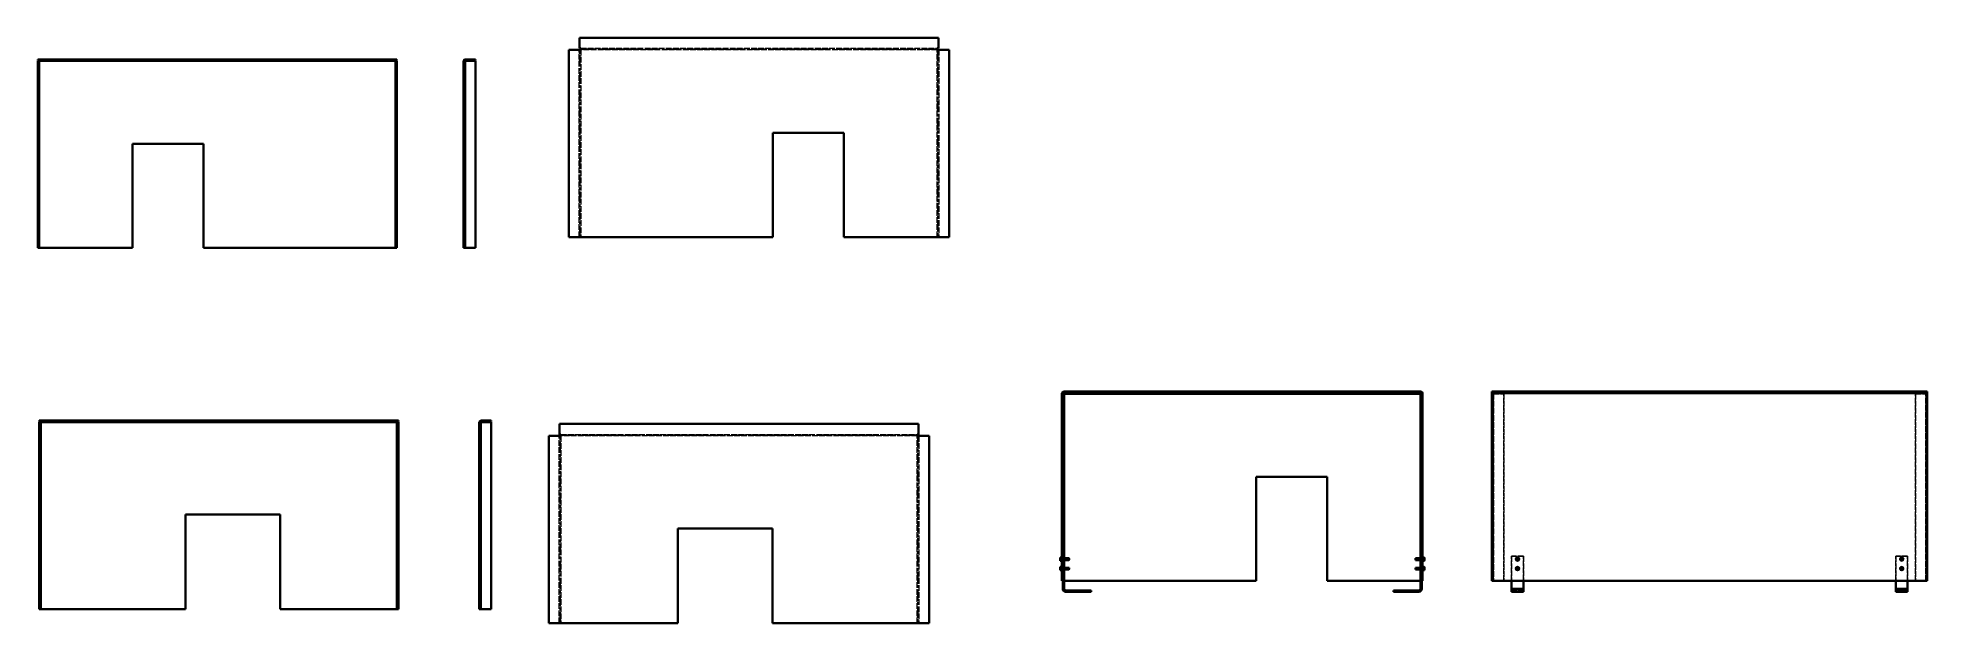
# Model space of a CAD drawing. Header units: millimetres. Extents: x 4 to 6792, y -31 to 4560.
# Drawn here: x 118 to 4111, y 1389 to 2626 of the extents above; entities that cross this region are included whole.
import ezdxf

# ---------------------------------------------------------------- set-up
doc = ezdxf.new("R2010")
doc.units = ezdxf.units.MM
doc.linetypes.add('ACAD_ISO02W100', pattern=[15, 12, -3])
doc.linetypes.add('ACAD_ISO08W100', pattern=[36, 24, -3, 6, -3])
doc.layers.add('Hidden Edges', color=7, linetype='ACAD_ISO02W100', lineweight=35)
doc.layers.add('Visible Edges', color=7, linetype='Continuous', lineweight=50)

msp = doc.modelspace()

# ---------------------------------------------------------------- linework, layer by layer
at = {"layer": 'Hidden Edges', "linetype": 'ACAD_ISO02W100', "lineweight": 18}
for p, q in [((1262.2, 2205.2), (1262.2, 2600.7)), ((1265.6, 2604.1), (2018.6, 2604.1)), ((1265.6, 2600.7), (1265.6, 2205.2)), ((2018.6, 2600.7), (1265.6, 2600.7)), ((2018.6, 2205.2), (2018.6, 2600.7)), ((2022, 2600.7), (2022, 2205.2)), ((119.4, 2577.6), (119.4, 2182.1)), ((119.4, 2577.6), (119.4, 2182.1)), ((120.9, 2182.1), (120.9, 2577.6)), ((120.9, 2577.6), (873.9, 2577.6)), ((3191.4, 1877.2), (4111.4, 1877.2)), ((3194.4, 1875.7), (3194.4, 1877.2)), ((3194.4, 1875.7), (3194.4, 1877.2)), ((3194.4, 1875.7), (3194.4, 1877.2)), ((3216.4, 1877.2), (3194.4, 1877.2)), ((3216.4, 1877.2), (3216.4, 1875.7)), ((4086.4, 1877.2), (4086.4, 1875.7)), ((4108.4, 1877.2), (4086.4, 1877.2)), ((4108.4, 1875.7), (4108.4, 1877.2)), ((4108.4, 1875.7), (4108.4, 1877.2)), ((4108.4, 1877.2), (4108.4, 1875.7)), ((3191.4, 1875.7), (4111.4, 1875.7)), ((4111.4, 1875.7), (3191.4, 1875.7)), ((3191.4, 1874.2), (3194.4, 1874.2)), ((3192.9, 1874.2), (3191.4, 1874.2)), ((3191.4, 1874.2), (3192.9, 1874.2)), ((3194.4, 1874.2), (3191.4, 1874.2)), ((3192.9, 1874.2), (3194.4, 1874.2)), ((3192.9, 1478.7), (3192.9, 1874.2)), ((3192.9, 1874.2), (3192.9, 1478.7)), ((3194.4, 1874.2), (3192.9, 1874.2)), ((3216.4, 1875.7), (3194.4, 1875.7)), ((3194.4, 1478.7), (3194.4, 1874.2)), ((3194.4, 1874.2), (3194.4, 1478.7)), ((3194.4, 1874.2), (3216.4, 1874.2)), ((3194.4, 1874.2), (3216.4, 1874.2)), ((3216.4, 1874.2), (3194.4, 1874.2)), ((3216.4, 1874.2), (3194.4, 1874.2)), ((3194.4, 1874.2), (3194.4, 1478.7)), ((3194.4, 1478.7), (3194.4, 1874.2)), ((3216.4, 1874.2), (3216.4, 1478.7)), ((3216.4, 1874.2), (3216.4, 1478.7)), ((3216.4, 1478.7), (3216.4, 1874.2)), ((3216.4, 1478.7), (3216.4, 1874.2)), ((4108.4, 1875.7), (4086.4, 1875.7)), ((4108.4, 1874.2), (4086.4, 1874.2)), ((4086.4, 1874.2), (4086.4, 1478.7)), ((4108.4, 1874.2), (4086.4, 1874.2)), ((4086.4, 1874.2), (4086.4, 1478.7)), ((4086.4, 1874.2), (4108.4, 1874.2)), ((4086.4, 1874.2), (4108.4, 1874.2)), ((4086.4, 1478.7), (4086.4, 1874.2)), ((4086.4, 1478.7), (4086.4, 1874.2)), ((4108.4, 1478.7), (4108.4, 1874.2)), ((4108.4, 1874.2), (4109.3, 1874.2)), ((4108.4, 1874.2), (4108.4, 1478.7)), ((4108.4, 1874.2), (4109.9, 1874.2)), ((4108.4, 1874.2), (4108.4, 1478.7)), ((4109.3, 1874.2), (4108.4, 1874.2)), ((4108.4, 1478.7), (4108.4, 1874.2)), ((4109.9, 1874.2), (4108.4, 1874.2)), ((122.5, 1814.3), (122.5, 1418.8)), ((122.5, 1814.3), (122.5, 1418.8)), ((124, 1418.8), (124, 1814.3)), ((124, 1814.3), (877, 1814.3)), ((1220.2, 1389.4), (1220.2, 1784.9)), ((1223.6, 1788.3), (1976.6, 1788.3)), ((1223.6, 1784.9), (1223.6, 1389.4)), ((1976.6, 1784.9), (1223.6, 1784.9)), ((1976.6, 1389.4), (1976.6, 1784.9)), ((1980, 1784.9), (1980, 1389.4)), ((3191.4, 1678.7), (3192.9, 1678.7)), ((3191.4, 1678.7), (3192.9, 1678.7)), ((3192.9, 1478.7), (3192.9, 1678.7)), ((3192.9, 1678.7), (3192.9, 1478.7)), ((3232.9, 1480), (3232.9, 1530.7)), ((3232.9, 1530.7), (3257.9, 1530.7)), ((3232.9, 1530.7), (3257.9, 1530.7)), ((3232.9, 1530.7), (3232.9, 1478.9)), ((3257.9, 1530.7), (3232.9, 1530.7)), ((3232.9, 1530.7), (3232.9, 1478.9)), ((3257.9, 1530.7), (3232.9, 1530.7)), ((3232.9, 1480), (3232.9, 1530.7)), ((3244.5, 1526.2), (3243.6, 1524.7)), ((3243.6, 1524.7), (3244.5, 1526.2)), ((3243.6, 1524.7), (3244.5, 1523.2)), ((3244.5, 1523.2), (3243.6, 1524.7)), ((3246.2, 1526.2), (3244.5, 1526.2)), ((3244.5, 1526.2), (3246.2, 1526.2)), ((3244.5, 1523.2), (3246.2, 1523.2)), ((3246.2, 1523.2), (3244.5, 1523.2)), ((3247.1, 1524.7), (3246.2, 1526.2)), ((3246.2, 1526.2), (3247.1, 1524.7)), ((3246.2, 1523.2), (3247.1, 1524.7)), ((3247.1, 1524.7), (3246.2, 1523.2)), ((3257.9, 1530.7), (3257.9, 1478.9)), ((3257.9, 1480), (3257.9, 1530.7)), ((3257.9, 1480), (3257.9, 1530.7)), ((3257.9, 1530.7), (3257.9, 1478.9)), ((4044.9, 1480), (4044.9, 1530.7)), ((4044.9, 1530.7), (4069.9, 1530.7)), ((4044.9, 1530.7), (4069.9, 1530.7)), ((4044.9, 1530.7), (4044.9, 1478.9)), ((4069.9, 1530.7), (4044.9, 1530.7)), ((4044.9, 1530.7), (4044.9, 1478.9)), ((4069.9, 1530.7), (4044.9, 1530.7)), ((4044.9, 1480), (4044.9, 1530.7)), ((4056.5, 1526.2), (4055.6, 1524.7)), ((4055.6, 1524.7), (4056.5, 1526.2)), ((4055.6, 1524.7), (4056.5, 1523.2)), ((4056.5, 1523.2), (4055.6, 1524.7)), ((4058.2, 1526.2), (4056.5, 1526.2)), ((4056.5, 1526.2), (4058.2, 1526.2)), ((4056.5, 1523.2), (4058.2, 1523.2)), ((4058.2, 1523.2), (4056.5, 1523.2)), ((4059.1, 1524.7), (4058.2, 1526.2)), ((4058.2, 1526.2), (4059.1, 1524.7)), ((4058.2, 1523.2), (4059.1, 1524.7)), ((4059.1, 1524.7), (4058.2, 1523.2)), ((4069.9, 1530.7), (4069.9, 1478.9)), ((4069.9, 1480), (4069.9, 1530.7)), ((4069.9, 1480), (4069.9, 1530.7)), ((4069.9, 1530.7), (4069.9, 1478.9)), ((3234.2, 1478.7), (3256.2, 1478.7)), ((3234.2, 1478.7), (3256.2, 1478.7)), ((3244.5, 1506.2), (3243.6, 1504.7)), ((3243.6, 1504.7), (3244.5, 1506.2)), ((3243.6, 1504.7), (3244.5, 1503.2)), ((3244.5, 1503.2), (3243.6, 1504.7)), ((3246.2, 1506.2), (3244.5, 1506.2)), ((3244.5, 1506.2), (3246.2, 1506.2)), ((3244.5, 1503.2), (3246.2, 1503.2)), ((3246.2, 1503.2), (3244.5, 1503.2)), ((3247.1, 1504.7), (3246.2, 1506.2)), ((3246.2, 1506.2), (3247.1, 1504.7)), ((3246.2, 1503.2), (3247.1, 1504.7)), ((3247.1, 1504.7), (3246.2, 1503.2)), ((4046.5, 1478.7), (4068.5, 1478.7)), ((4046.5, 1478.7), (4068.5, 1478.7)), ((4056.5, 1506.2), (4055.6, 1504.7)), ((4055.6, 1504.7), (4056.5, 1506.2)), ((4055.6, 1504.7), (4056.5, 1503.2)), ((4056.5, 1503.2), (4055.6, 1504.7)), ((4058.2, 1506.2), (4056.5, 1506.2)), ((4056.5, 1506.2), (4058.2, 1506.2)), ((4056.5, 1503.2), (4058.2, 1503.2)), ((4058.2, 1503.2), (4056.5, 1503.2)), ((4059.1, 1504.7), (4058.2, 1506.2)), ((4058.2, 1506.2), (4059.1, 1504.7)), ((4058.2, 1503.2), (4059.1, 1504.7)), ((4059.1, 1504.7), (4058.2, 1503.2)), ((3257.9, 1461.7), (3232.9, 1461.7)), ((3232.9, 1461.7), (3257.9, 1461.7)), ((3257.9, 1461.7), (3232.9, 1461.7)), ((3257.9, 1458.7), (3232.9, 1458.7)), ((3232.9, 1458.7), (3257.9, 1458.7)), ((3232.9, 1458.7), (3257.9, 1458.7)), ((3257.9, 1458.7), (3232.9, 1458.7)), ((4069.9, 1461.7), (4044.9, 1461.7)), ((4044.9, 1461.7), (4069.9, 1461.7)), ((4069.9, 1461.7), (4044.9, 1461.7)), ((4069.9, 1458.7), (4044.9, 1458.7)), ((4044.9, 1458.7), (4069.9, 1458.7)), ((4044.9, 1458.7), (4069.9, 1458.7)), ((4069.9, 1458.7), (4044.9, 1458.7))]:
    msp.add_line(p, q, dxfattribs=at)
at = {"layer": 'Hidden Edges', "linetype": 'ACAD_ISO08W100', "lineweight": 25}
for p, q in [((1263.9, 2205.2), (1263.9, 2600.7)), ((1265.6, 2602.4), (2018.6, 2602.4)), ((2020.3, 2600.7), (2020.3, 2205.2)), ((1221.9, 1389.4), (1221.9, 1784.9)), ((1223.6, 1786.6), (1976.6, 1786.6)), ((1978.3, 1784.9), (1978.3, 1389.4))]:
    msp.add_line(p, q, dxfattribs=at)
at = {"layer": 'Hidden Edges', "linetype": 'ACAD_ISO02W100', "lineweight": 18}
for centre, radius in [((3245.4, 1524.7), 3.5), ((3245.4, 1524.7), 3.5), ((3245.4, 1524.7), 3), ((3245.4, 1524.7), 2.5), ((3245.4, 1524.7), 2.5), ((3245.4, 1524.7), 2.5), ((3245.4, 1524.7), 2), ((3245.4, 1524.7), 2), ((3245.4, 1524.7), 2), ((3245.4, 1524.7), 1.62), ((3245.4, 1524.7), 1.62), ((3245.4, 1524.7), 1.62), ((3245.4, 1524.7), 1.62), ((3245.4, 1524.7), 1.5), ((3245.4, 1524.7), 1.5), ((4057.4, 1524.7), 3.5), ((4057.4, 1524.7), 3.5), ((4057.4, 1524.7), 3), ((4057.4, 1524.7), 2.5), ((4057.4, 1524.7), 2.5), ((4057.4, 1524.7), 2.5), ((4057.4, 1524.7), 2), ((4057.4, 1524.7), 2), ((4057.4, 1524.7), 2), ((4057.4, 1524.7), 1.62), ((4057.4, 1524.7), 1.62), ((4057.4, 1524.7), 1.62), ((4057.4, 1524.7), 1.62), ((4057.4, 1524.7), 1.5), ((4057.4, 1524.7), 1.5), ((3245.4, 1504.7), 3.5), ((3245.4, 1504.7), 3.5), ((3245.4, 1504.7), 3), ((3245.4, 1504.7), 2.5), ((3245.4, 1504.7), 2.5), ((3245.4, 1504.7), 2.5), ((3245.4, 1504.7), 2), ((3245.4, 1504.7), 2), ((3245.4, 1504.7), 2), ((3245.4, 1504.7), 1.62), ((3245.4, 1504.7), 1.62), ((3245.4, 1504.7), 1.62), ((3245.4, 1504.7), 1.62), ((3245.4, 1504.7), 1.5), ((3245.4, 1504.7), 1.5), ((4057.4, 1504.7), 3.5), ((4057.4, 1504.7), 3.5), ((4057.4, 1504.7), 3), ((4057.4, 1504.7), 2.5), ((4057.4, 1504.7), 2.5), ((4057.4, 1504.7), 2.5), ((4057.4, 1504.7), 2), ((4057.4, 1504.7), 2), ((4057.4, 1504.7), 2), ((4057.4, 1504.7), 1.62), ((4057.4, 1504.7), 1.62), ((4057.4, 1504.7), 1.62), ((4057.4, 1504.7), 1.62), ((4057.4, 1504.7), 1.5), ((4057.4, 1504.7), 1.5)]:
    msp.add_circle(centre, radius, dxfattribs=at)
for centre, radius, start, end in [((3194.4, 1874.2), 3, 90, 180), ((4108.4, 1874.2), 3, 75.4496, 90.112), ((3194.4, 1874.2), 1.5, 90, 180), ((3194.4, 1874.2), 1.5, 90, 180), ((4108.4, 1874.2), 1.5, 0, 90), ((4108.4, 1874.2), 1.5, 0, 90), ((3245.4, 1524.7), 2.5, 157.8899, 279.2183), ((3245.4, 1524.7), 2, 138.9631, 300.1032), ((3245.4, 1524.7), 2, 0.0782, 40.8957), ((3245.4, 1524.7), 2, 319.2385, 0.0782), ((4057.4, 1524.7), 2.5, 157.952, 279.0542), ((4057.4, 1524.7), 2, 139.1048, 299.9384), ((4057.4, 1524.7), 2, 319.098, 0.0784), ((3245.4, 1504.7), 2.5, 157.9354, 279.2104), ((3245.4, 1504.7), 2, 160.7043, 300.0751), ((3245.4, 1504.7), 2, 0.1452, 40.9531), ((3245.4, 1504.7), 2, 319.2257, 0.1452), ((4057.4, 1504.7), 2.5, 176.2065, 279.0464), ((4057.4, 1504.7), 2, 160.7759, 179.8548), ((4057.4, 1504.7), 2, 198.9577, 299.9104), ((4057.4, 1504.7), 2, 79.2511, 119.9912), ((4057.4, 1504.7), 2, 319.0851, 0.1457)]:
    msp.add_arc(centre, radius, start, end, dxfattribs=at)
at = {"layer": 'Visible Edges', "linetype": 'Continuous', "lineweight": 35}
for p, q in [((1265.6, 2600.7), (1240.2, 2600.7)), ((1265.6, 2600.7), (1240.2, 2600.7)), ((1240.2, 2600.7), (1240.2, 2205.2)), ((1240.2, 2600.7), (1240.2, 2205.2)), ((2021.6, 2626.1), (1262.6, 2626.1)), ((2021.6, 2626.1), (1262.6, 2626.1)), ((1262.6, 2626.1), (1262.6, 2604.1)), ((1262.6, 2626.1), (1262.6, 2604.1)), ((1262.6, 2604.1), (1265.6, 2604.1)), ((1262.6, 2604.1), (1265.6, 2604.1)), ((1265.6, 2604.1), (1265.6, 2600.7)), ((1265.6, 2604.1), (1265.6, 2600.7)), ((2018.6, 2600.7), (2018.6, 2604.1)), ((2018.6, 2600.7), (2018.6, 2604.1)), ((2018.6, 2604.1), (2021.6, 2604.1)), ((2018.6, 2604.1), (2021.6, 2604.1)), ((2044, 2600.7), (2018.6, 2600.7)), ((2044, 2600.7), (2018.6, 2600.7)), ((2021.6, 2604.1), (2021.6, 2626.1)), ((2021.6, 2604.1), (2021.6, 2626.1)), ((2044, 2205.2), (2044, 2600.7)), ((2044, 2205.2), (2044, 2600.7)), ((117.9, 2579.1), (117.9, 2580.6)), ((117.9, 2580.6), (120.9, 2580.6)), ((117.9, 2580.6), (117.9, 2579.1)), ((876.9, 2580.6), (117.9, 2580.6)), ((120.9, 2579.1), (117.9, 2579.1)), ((876.9, 2579.1), (117.9, 2579.1)), ((117.9, 2182.1), (117.9, 2577.6)), ((117.9, 2577.6), (120.9, 2577.6)), ((117.9, 2577.6), (117.9, 2182.1)), ((117.9, 2577.6), (119.4, 2577.6)), ((119.4, 2577.6), (120.9, 2577.6)), ((120.9, 2579.1), (120.9, 2580.6)), ((120.9, 2577.6), (120.9, 2580.6)), ((120.9, 2580.6), (873.9, 2580.6)), ((120.9, 2579.1), (120.9, 2577.6)), ((873.9, 2579.1), (120.9, 2579.1)), ((120.9, 2577.6), (120.9, 2182.1)), ((873.9, 2577.6), (120.9, 2577.6)), ((873.9, 2580.6), (873.9, 2577.6)), ((873.9, 2579.1), (873.9, 2580.6)), ((873.9, 2580.6), (876.9, 2580.6)), ((873.9, 2577.6), (873.9, 2579.1)), ((876.9, 2579.1), (873.9, 2579.1)), ((873.9, 2577.6), (873.9, 2182.1)), ((876.9, 2577.6), (873.9, 2577.6)), ((873.9, 2182.1), (873.9, 2577.6)), ((875.4, 2577.6), (873.9, 2577.6)), ((876.9, 2577.6), (875.4, 2577.6)), ((875.4, 2182.1), (875.4, 2577.6)), ((875.4, 2182.1), (875.4, 2577.6)), ((876.9, 2580.6), (876.9, 2579.1)), ((876.9, 2580.6), (876.9, 2579.1)), ((876.9, 2182.1), (876.9, 2577.6)), ((876.9, 2577.6), (876.9, 2182.1)), ((1018, 2577.6), (1018, 2182.1)), ((1018, 2577.6), (1018, 2182.1)), ((1018, 2577.6), (1018, 2577.6)), ((1019, 2577.6), (1021, 2577.6)), ((1019.5, 2182.1), (1019.5, 2577.6)), ((1019.5, 2577.6), (1021, 2577.6)), ((1019.5, 2182.1), (1019.5, 2577.6)), ((1043, 2580.6), (1021, 2580.6)), ((1043, 2580.6), (1021, 2580.6)), ((1021, 2579.1), (1043, 2579.1)), ((1043, 2579.1), (1021, 2579.1)), ((1021, 2577.6), (1021, 2182.1)), ((1021, 2577.6), (1043, 2577.6)), ((1021, 2577.6), (1043, 2577.6)), ((1043, 2579.1), (1043, 2580.6)), ((1043, 2580.6), (1043, 2579.1)), ((1043, 2577.6), (1043, 2182.1)), ((1043, 2577.6), (1043, 2182.1)), ((467.9, 2402.1), (317.9, 2402.1)), ((317.9, 2402.1), (317.9, 2182.1)), ((317.9, 2402.1), (467.9, 2402.1)), ((317.9, 2182.1), (317.9, 2402.1)), ((467.9, 2182.1), (467.9, 2402.1)), ((467.9, 2402.1), (467.9, 2182.1)), ((1018, 2402.1), (1018, 2182.1)), ((1018, 2182.1), (1018, 2402.1)), ((1019.5, 2182.1), (1019.5, 2402.1)), ((1019.5, 2402.1), (1019.5, 2182.1)), ((1671.6, 2205.2), (1671.6, 2425.2)), ((1671.6, 2205.2), (1671.6, 2425.2)), ((1671.6, 2425.2), (1821.6, 2425.2)), ((1671.6, 2425.2), (1821.6, 2425.2)), ((1821.6, 2425.2), (1821.6, 2205.2)), ((1821.6, 2425.2), (1821.6, 2205.2)), ((1240.2, 2205.2), (1671.6, 2205.2)), ((1240.2, 2205.2), (1671.6, 2205.2)), ((1821.6, 2205.2), (2044, 2205.2)), ((1821.6, 2205.2), (2044, 2205.2)), ((117.9, 2182.1), (120.9, 2182.1)), ((117.9, 2182.1), (119.4, 2182.1)), ((119.4, 2182.1), (120.9, 2182.1)), ((120.9, 2182.1), (317.9, 2182.1)), ((317.9, 2182.1), (120.9, 2182.1)), ((467.9, 2182.1), (873.9, 2182.1)), ((873.9, 2182.1), (467.9, 2182.1)), ((876.9, 2182.1), (873.9, 2182.1)), ((875.4, 2182.1), (873.9, 2182.1)), ((876.9, 2182.1), (875.4, 2182.1)), ((1018, 2182.1), (1019.5, 2182.1)), ((1018, 2182.1), (1021, 2182.1)), ((1019.5, 2182.1), (1018, 2182.1)), ((1018, 2182.1), (1019.5, 2182.1)), ((1019.5, 2182.1), (1021, 2182.1)), ((1043, 2182.1), (1021, 2182.1)), ((1043, 2182.1), (1021, 2182.1)), ((3041.6, 1878.7), (2285.6, 1878.7)), ((3041.6, 1878.7), (2285.6, 1878.7)), ((2285.6, 1877.2), (3041.6, 1877.2)), ((3191.4, 1878.7), (3191.4, 1875.7)), ((4111.4, 1878.7), (3191.4, 1878.7)), ((3191.4, 1878.7), (4111.4, 1878.7)), ((3191.4, 1878.7), (3191.4, 1875.7)), ((3191.4, 1877.2), (3191.4, 1875.7)), ((4111.4, 1877.2), (3191.4, 1877.2)), ((3191.4, 1877.2), (3191.4, 1875.7)), ((3194.4, 1877.2), (3194.4, 1875.7)), ((3194.4, 1877.2), (3216.4, 1877.2)), ((3216.4, 1877.2), (3216.4, 1875.7)), ((4086.4, 1877.2), (4108.4, 1877.2)), ((4086.4, 1877.2), (4086.4, 1875.7)), ((4108.4, 1875.7), (4108.4, 1877.2)), ((4111.4, 1878.7), (4111.4, 1875.7)), ((4111.4, 1878.7), (4111.4, 1875.7)), ((4111.4, 1877.2), (4111.4, 1875.7)), ((4111.4, 1877.2), (4111.4, 1875.7)), ((2282.6, 1875.7), (2282.6, 1527.2)), ((2282.6, 1875.7), (2282.6, 1525.8)), ((2284.1, 1527.2), (2284.1, 1875.7)), ((2284.1, 1529.1), (2284.1, 1875.7)), ((2284.1, 1875.7), (3043.1, 1875.7)), ((2287.1, 1874.2), (2284.1, 1874.2)), ((2285.6, 1529.1), (2285.6, 1874.2)), ((2287.1, 1874.2), (2285.6, 1874.2)), ((2287.1, 1875.7), (2287.1, 1874.2)), ((3040.1, 1874.2), (2287.1, 1874.2)), ((2287.1, 1874.2), (2287.1, 1524.7)), ((3040.1, 1874.2), (3040.1, 1875.7)), ((3040.1, 1874.2), (3041.6, 1874.2)), ((3040.1, 1525.8), (3040.1, 1874.2)), ((3041.6, 1874.2), (3041.6, 1528)), ((3043.1, 1875.7), (3043.1, 1527.2)), ((3043.1, 1875.7), (3043.1, 1525.8)), ((3044.6, 1527.2), (3044.6, 1875.7)), ((3044.6, 1526.9), (3044.6, 1875.7)), ((4111.4, 1875.7), (3191.4, 1875.7)), ((3191.4, 1875.7), (4111.4, 1875.7)), ((3191.4, 1478.7), (3191.4, 1875.7)), ((3191.4, 1875.7), (3191.4, 1478.7)), ((3191.4, 1875.7), (3191.4, 1478.7)), ((3191.4, 1478.7), (3191.4, 1875.7)), ((3191.4, 1874.2), (3191.4, 1478.7)), ((3191.4, 1478.7), (3191.4, 1874.2)), ((3194.4, 1875.7), (3216.4, 1875.7)), ((4086.4, 1875.7), (4108.4, 1875.7)), ((4109.3, 1874.2), (4111.4, 1874.2)), ((4111.4, 1874.2), (4109.3, 1874.2)), ((4109.9, 1478.7), (4109.9, 1874.2)), ((4109.9, 1874.2), (4111.4, 1874.2)), ((4111.4, 1874.2), (4109.9, 1874.2)), ((4109.9, 1874.2), (4109.9, 1478.7)), ((4111.4, 1875.7), (4111.4, 1478.7)), ((4111.4, 1478.7), (4111.4, 1875.7)), ((4111.4, 1478.7), (4111.4, 1875.7)), ((4111.4, 1875.7), (4111.4, 1478.7)), ((4111.4, 1874.2), (4111.4, 1478.7)), ((4111.4, 1478.7), (4111.4, 1874.2)), ((121, 1815.8), (121, 1817.3)), ((121, 1817.3), (124, 1817.3)), ((121, 1817.3), (121, 1815.8)), ((880, 1817.3), (121, 1817.3)), ((124, 1815.8), (121, 1815.8)), ((880, 1815.8), (121, 1815.8)), ((121, 1418.8), (121, 1814.3)), ((121, 1814.3), (124, 1814.3)), ((121, 1814.3), (121, 1418.8)), ((121, 1814.3), (122.5, 1814.3)), ((122.5, 1814.3), (124, 1814.3)), ((124, 1815.8), (124, 1817.3)), ((124, 1814.3), (124, 1817.3)), ((124, 1817.3), (877, 1817.3)), ((124, 1815.8), (124, 1814.3)), ((877, 1815.8), (124, 1815.8)), ((124, 1814.3), (124, 1418.8)), ((877, 1814.3), (124, 1814.3)), ((877, 1817.3), (877, 1814.3)), ((877, 1815.8), (877, 1817.3)), ((877, 1817.3), (880, 1817.3)), ((877, 1814.3), (877, 1815.8)), ((880, 1815.8), (877, 1815.8)), ((877, 1814.3), (877, 1418.8)), ((880, 1814.3), (877, 1814.3)), ((877, 1418.8), (877, 1814.3)), ((878.5, 1814.3), (877, 1814.3)), ((880, 1814.3), (878.5, 1814.3)), ((878.5, 1418.8), (878.5, 1814.3)), ((878.5, 1418.8), (878.5, 1814.3)), ((880, 1817.3), (880, 1815.8)), ((880, 1817.3), (880, 1815.8)), ((880, 1418.8), (880, 1814.3)), ((880, 1814.3), (880, 1418.8)), ((1051.1, 1814.3), (1051.1, 1418.8)), ((1051.1, 1814.3), (1051.1, 1418.8)), ((1051.1, 1814.3), (1051.2, 1814.3)), ((1052.2, 1814.3), (1054.1, 1814.3)), ((1052.6, 1418.8), (1052.6, 1814.3)), ((1052.6, 1814.3), (1054.1, 1814.3)), ((1052.6, 1418.8), (1052.6, 1814.3)), ((1076.1, 1817.3), (1054.1, 1817.3)), ((1076.1, 1817.3), (1054.1, 1817.3)), ((1054.1, 1815.8), (1076.1, 1815.8)), ((1076.1, 1815.8), (1054.1, 1815.8)), ((1054.1, 1814.3), (1054.1, 1418.8)), ((1054.1, 1814.3), (1076.1, 1814.3)), ((1054.1, 1814.3), (1076.1, 1814.3)), ((1076.1, 1815.8), (1076.1, 1817.3)), ((1076.1, 1817.3), (1076.1, 1815.8)), ((1076.1, 1814.3), (1076.1, 1418.8)), ((1076.1, 1814.3), (1076.1, 1418.8)), ((1979.6, 1810.3), (1220.6, 1810.3)), ((1979.6, 1810.3), (1220.6, 1810.3)), ((1220.6, 1810.3), (1220.6, 1788.3)), ((1220.6, 1810.3), (1220.6, 1788.3)), ((1979.6, 1788.3), (1979.6, 1810.3)), ((1979.6, 1788.3), (1979.6, 1810.3)), ((1223.6, 1784.9), (1198.2, 1784.9)), ((1223.6, 1784.9), (1198.2, 1784.9)), ((1198.2, 1784.9), (1198.2, 1389.4)), ((1198.2, 1784.9), (1198.2, 1389.4)), ((1220.6, 1788.3), (1223.6, 1788.3)), ((1220.6, 1788.3), (1223.6, 1788.3)), ((1223.6, 1788.3), (1223.6, 1784.9)), ((1223.6, 1788.3), (1223.6, 1784.9)), ((1976.6, 1784.9), (1976.6, 1788.3)), ((1976.6, 1784.9), (1976.6, 1788.3)), ((1976.6, 1788.3), (1979.6, 1788.3)), ((1976.6, 1788.3), (1979.6, 1788.3)), ((2002, 1784.9), (1976.6, 1784.9)), ((2002, 1784.9), (1976.6, 1784.9)), ((2002, 1389.4), (2002, 1784.9)), ((2002, 1389.4), (2002, 1784.9)), ((2693.1, 1478.7), (2693.1, 1698.7)), ((2693.1, 1698.7), (2843.1, 1698.7)), ((2843.1, 1698.7), (2843.1, 1478.7)), ((3191.4, 1678.7), (3191.4, 1478.7)), ((3191.4, 1478.7), (3191.4, 1678.7)), ((4109.9, 1478.7), (4109.9, 1698.7)), ((4109.9, 1698.7), (4109.9, 1478.7)), ((4111.4, 1698.7), (4109.9, 1698.7)), ((4111.4, 1698.7), (4109.9, 1698.7)), ((4111.4, 1698.7), (4111.4, 1478.7)), ((4111.4, 1478.7), (4111.4, 1698.7)), ((630, 1618.8), (430, 1618.8)), ((430, 1618.8), (430, 1418.8)), ((430, 1618.8), (630, 1618.8)), ((430, 1418.8), (430, 1618.8)), ((630, 1418.8), (630, 1618.8)), ((630, 1618.8), (630, 1418.8)), ((1051.1, 1618.8), (1051.1, 1418.8)), ((1051.1, 1418.8), (1051.1, 1618.8)), ((1052.6, 1418.8), (1052.6, 1618.8)), ((1052.6, 1618.8), (1052.6, 1418.8)), ((1470.6, 1389.4), (1470.6, 1589.4)), ((1470.6, 1389.4), (1470.6, 1589.4)), ((1470.6, 1589.4), (1670.6, 1589.4)), ((1470.6, 1589.4), (1670.6, 1589.4)), ((1670.6, 1589.4), (1670.6, 1389.4)), ((1670.6, 1589.4), (1670.6, 1389.4)), ((2279.1, 1528.2), (2278.6, 1527.7)), ((2278.6, 1527.7), (2278.6, 1526.2)), ((2278.6, 1521.7), (2278.6, 1527.7)), ((2278.6, 1526.2), (2281.9, 1526.2)), ((2278.6, 1524.7), (2278.6, 1526.2)), ((2278.6, 1526.2), (2281.9, 1526.2)), ((2278.6, 1523.2), (2278.6, 1524.7)), ((2278.6, 1524.7), (2281.9, 1524.7)), ((2281.9, 1523.2), (2278.6, 1523.2)), ((2278.6, 1523.2), (2278.6, 1521.7)), ((2278.6, 1523.2), (2281.9, 1523.2)), ((2278.6, 1521.7), (2279.1, 1521.2)), ((2282.6, 1528.2), (2279.1, 1528.2)), ((2279.1, 1528.2), (2279.1, 1521.2)), ((2279.1, 1521.2), (2282.6, 1521.2)), ((2281.9, 1526.2), (2281.9, 1523.2)), ((2281.9, 1526.2), (2281.9, 1524.7)), ((2281.9, 1524.7), (2281.9, 1523.2)), ((2282.6, 1526.7), (2282.6, 1528.2)), ((2282.6, 1527.2), (2284.1, 1527.2)), ((2282.6, 1526.2), (2282.6, 1527.2)), ((2297.1, 1526.7), (2282.6, 1526.7)), ((2282.6, 1521.2), (2282.6, 1522.7)), ((2282.6, 1522.7), (2297.1, 1522.7)), ((2284.1, 1522.2), (2282.6, 1522.2)), ((2282.6, 1522.2), (2282.6, 1507.2)), ((2282.6, 1521.5), (2282.6, 1506.1)), ((2287.1, 1530.7), (2284.1, 1530.7)), ((2284.1, 1530.7), (2284.1, 1526.3)), ((2287.1, 1530.7), (2284.1, 1530.7)), ((2284.1, 1526.3), (2287.1, 1526.3)), ((2287.1, 1523.1), (2284.1, 1523.1)), ((2284.1, 1523.1), (2284.1, 1506.3)), ((2284.1, 1507.2), (2284.1, 1522.2)), ((2287.1, 1526.3), (2287.1, 1530.7)), ((2287.1, 1525.3), (2287.1, 1530.7)), ((2287.1, 1526.2), (2287.1, 1524.7)), ((2287.1, 1506.3), (2287.1, 1523.1)), ((2287.1, 1505.9), (2287.1, 1523.1)), ((2287.1, 1522.5), (2287.1, 1505)), ((2297.6, 1526.2), (2297.1, 1526.7)), ((2297.1, 1522.7), (2297.1, 1526.7)), ((2297.1, 1522.7), (2297.6, 1523.2)), ((2297.6, 1523.2), (2297.6, 1526.2)), ((2297.6, 1526.2), (2297.6, 1523.2)), ((3030.1, 1526.7), (3029.6, 1526.2)), ((3029.6, 1526.2), (3029.6, 1523.2)), ((3029.6, 1523.2), (3029.6, 1526.2)), ((3029.6, 1523.2), (3030.1, 1522.7)), ((3044.6, 1526.7), (3030.1, 1526.7)), ((3030.1, 1526.7), (3030.1, 1522.7)), ((3030.1, 1522.7), (3044.6, 1522.7)), ((3043.1, 1530.7), (3040.1, 1530.7)), ((3040.1, 1530.7), (3040.1, 1526.3)), ((3043.1, 1530.7), (3040.1, 1530.7)), ((3040.1, 1530.7), (3040.1, 1524.2)), ((3040.1, 1526.3), (3043.1, 1526.3)), ((3040.1, 1506.1), (3040.1, 1523.6)), ((3043.1, 1523.1), (3040.1, 1523.1)), ((3040.1, 1523.1), (3040.1, 1506.3)), ((3040.1, 1522.1), (3040.1, 1504.8)), ((3043.1, 1526.3), (3043.1, 1530.7)), ((3043.1, 1527.2), (3044.6, 1527.2)), ((3043.1, 1526.2), (3043.1, 1527.2)), ((3044.6, 1527.2), (3043.1, 1527.2)), ((3043.1, 1506.3), (3043.1, 1523.1)), ((3044.6, 1522.2), (3043.1, 1522.2)), ((3043.1, 1522.2), (3043.1, 1507.2)), ((3043.1, 1507), (3043.1, 1522.1)), ((3043.1, 1521.5), (3043.1, 1506.1)), ((3048.1, 1528.2), (3044.6, 1528.2)), ((3044.6, 1528.2), (3044.6, 1526.7)), ((3044.6, 1528.1), (3044.6, 1526.2)), ((3044.6, 1527.1), (3044.6, 1525.2)), ((3044.6, 1522.7), (3044.6, 1526.7)), ((3044.6, 1523.7), (3044.6, 1522.3)), ((3044.6, 1522.7), (3044.6, 1521.2)), ((3044.6, 1507.2), (3044.6, 1522.5)), ((3044.6, 1507.2), (3044.6, 1522.2)), ((3044.6, 1521.2), (3048.1, 1521.2)), ((3045.2, 1523.2), (3045.2, 1526.2)), ((3045.2, 1526.2), (3048.6, 1526.2)), ((3048.6, 1526.2), (3045.2, 1526.2)), ((3045.2, 1524.7), (3045.2, 1526.2)), ((3045.2, 1523.2), (3045.2, 1524.7)), ((3048.6, 1524.7), (3045.2, 1524.7)), ((3048.6, 1523.2), (3045.2, 1523.2)), ((3048.6, 1523.2), (3045.2, 1523.2)), ((3048.6, 1527.7), (3048.1, 1528.2)), ((3048.1, 1521.2), (3048.1, 1528.2)), ((3048.1, 1521.2), (3048.6, 1521.7)), ((3048.6, 1526.2), (3048.6, 1527.7)), ((3048.6, 1527.7), (3048.6, 1521.7)), ((3048.6, 1526.2), (3048.6, 1524.7)), ((3048.6, 1524.7), (3048.6, 1523.2)), ((3048.6, 1521.7), (3048.6, 1523.2)), ((3243.6, 1524.7), (3244.5, 1526.2)), ((3244.5, 1526.2), (3243.6, 1524.7)), ((3244.5, 1523.2), (3243.6, 1524.7)), ((3243.6, 1524.7), (3244.5, 1523.2)), ((3244.5, 1526.2), (3246.2, 1526.2)), ((3246.2, 1526.2), (3244.5, 1526.2)), ((3246.2, 1523.2), (3244.5, 1523.2)), ((3244.5, 1523.2), (3246.2, 1523.2)), ((3246.2, 1526.2), (3247.1, 1524.7)), ((3247.1, 1524.7), (3246.2, 1526.2)), ((3247.1, 1524.7), (3246.2, 1523.2)), ((3246.2, 1523.2), (3247.1, 1524.7)), ((4055.6, 1524.7), (4056.5, 1526.2)), ((4056.5, 1526.2), (4055.6, 1524.7)), ((4056.5, 1523.2), (4055.6, 1524.7)), ((4055.6, 1524.7), (4056.5, 1523.2)), ((4056.5, 1526.2), (4058.2, 1526.2)), ((4058.2, 1526.2), (4056.5, 1526.2)), ((4058.2, 1523.2), (4056.5, 1523.2)), ((4056.5, 1523.2), (4058.2, 1523.2)), ((4058.2, 1526.2), (4059.1, 1524.7)), ((4059.1, 1524.7), (4058.2, 1526.2)), ((4059.1, 1524.7), (4058.2, 1523.2)), ((4058.2, 1523.2), (4059.1, 1524.7)), ((2279.1, 1508.2), (2278.6, 1507.7)), ((2278.6, 1507.7), (2278.6, 1506.2)), ((2278.6, 1501.7), (2278.6, 1507.7)), ((2278.6, 1506.2), (2281.9, 1506.2)), ((2278.6, 1504.7), (2278.6, 1506.2)), ((2278.6, 1506.2), (2281.9, 1506.2)), ((2278.6, 1503.2), (2278.6, 1504.7)), ((2278.6, 1504.7), (2281.9, 1504.7)), ((2281.9, 1503.2), (2278.6, 1503.2)), ((2278.6, 1503.2), (2278.6, 1501.7)), ((2278.6, 1503.2), (2281.9, 1503.2)), ((2278.6, 1501.7), (2279.1, 1501.2)), ((2282.6, 1508.2), (2279.1, 1508.2)), ((2279.1, 1508.2), (2279.1, 1501.2)), ((2279.1, 1501.2), (2282.6, 1501.2)), ((2281.9, 1506.2), (2281.9, 1503.2)), ((2281.9, 1506.2), (2281.9, 1504.7)), ((2281.9, 1504.7), (2281.9, 1503.2)), ((2282.6, 1506.7), (2282.6, 1508.2)), ((2282.6, 1507.2), (2284.1, 1507.2)), ((2282.6, 1506.2), (2282.6, 1507.2)), ((2297.1, 1506.7), (2282.6, 1506.7)), ((2282.6, 1501.2), (2282.6, 1502.7)), ((2282.6, 1502.7), (2297.1, 1502.7)), ((2284.1, 1502.2), (2282.6, 1502.2)), ((2282.6, 1502.2), (2282.6, 1478.7)), ((2282.6, 1501.7), (2282.6, 1478.7)), ((2282.6, 1478.7), (2284.1, 1478.7)), ((2282.6, 1478.7), (2284.1, 1478.7)), ((2284.1, 1506.3), (2287.1, 1506.3)), ((2287.1, 1503.1), (2284.1, 1503.1)), ((2284.1, 1503.1), (2284.1, 1461.7)), ((2284.1, 1478.7), (2284.1, 1502.2)), ((2284.1, 1478.9), (2284.1, 1461.7)), ((2287.1, 1506.2), (2287.1, 1504.7)), ((2287.1, 1461.7), (2287.1, 1503.7)), ((2287.1, 1461.7), (2287.1, 1503.1)), ((2287.1, 1502.8), (2287.1, 1478.7)), ((2693.1, 1478.7), (2287.1, 1478.7)), ((2297.6, 1506.2), (2297.1, 1506.7)), ((2297.1, 1502.7), (2297.1, 1506.7)), ((2297.1, 1502.7), (2297.6, 1503.2)), ((2297.6, 1503.2), (2297.6, 1506.2)), ((2297.6, 1506.2), (2297.6, 1503.2)), ((3040.1, 1478.7), (2843.1, 1478.7)), ((3030.1, 1506.7), (3029.6, 1506.2)), ((3029.6, 1506.2), (3029.6, 1503.2)), ((3029.6, 1503.2), (3029.6, 1506.2)), ((3029.6, 1503.2), (3030.1, 1502.7)), ((3044.6, 1506.7), (3030.1, 1506.7)), ((3030.1, 1506.7), (3030.1, 1502.7)), ((3030.1, 1502.7), (3044.6, 1502.7)), ((3040.1, 1506.3), (3043.1, 1506.3)), ((3040.1, 1478.7), (3040.1, 1503.9)), ((3043.1, 1503.1), (3040.1, 1503.1)), ((3040.1, 1503.1), (3040.1, 1461.7)), ((3040.1, 1502.6), (3040.1, 1461.7)), ((3043.1, 1507.2), (3044.6, 1507.2)), ((3043.1, 1506.2), (3043.1, 1507.2)), ((3044.6, 1507.2), (3043.1, 1507.2)), ((3043.1, 1461.7), (3043.1, 1503.1)), ((3043.1, 1461.7), (3043.1, 1502.6)), ((3044.6, 1502.2), (3043.1, 1502.2)), ((3043.1, 1502.2), (3043.1, 1478.7)), ((3043.1, 1501.7), (3043.1, 1478.7)), ((3043.1, 1478.7), (3044.6, 1478.7)), ((3043.1, 1478.7), (3044.6, 1478.7)), ((3048.1, 1508.2), (3044.6, 1508.2)), ((3044.6, 1508.2), (3044.6, 1506.7)), ((3044.6, 1508.1), (3044.6, 1506.2)), ((3044.6, 1507.1), (3044.6, 1505.7)), ((3044.6, 1502.7), (3044.6, 1506.7)), ((3044.6, 1505.2), (3044.6, 1504.7)), ((3044.6, 1504.2), (3044.6, 1502.3)), ((3044.6, 1478.7), (3044.6, 1502.8)), ((3044.6, 1502.7), (3044.6, 1501.2)), ((3044.6, 1478.7), (3044.6, 1502.2)), ((3044.6, 1501.2), (3048.1, 1501.2)), ((3045.2, 1503.2), (3045.2, 1506.2)), ((3045.2, 1506.2), (3048.6, 1506.2)), ((3048.6, 1506.2), (3045.2, 1506.2)), ((3045.2, 1504.7), (3045.2, 1506.2)), ((3045.2, 1503.2), (3045.2, 1504.7)), ((3048.6, 1504.7), (3045.2, 1504.7)), ((3048.6, 1503.2), (3045.2, 1503.2)), ((3048.6, 1503.2), (3045.2, 1503.2)), ((3048.6, 1507.7), (3048.1, 1508.2)), ((3048.1, 1501.2), (3048.1, 1508.2)), ((3048.1, 1501.2), (3048.6, 1501.7)), ((3048.6, 1506.2), (3048.6, 1507.7)), ((3048.6, 1507.7), (3048.6, 1501.7)), ((3048.6, 1506.2), (3048.6, 1504.7)), ((3048.6, 1504.7), (3048.6, 1503.2)), ((3048.6, 1501.7), (3048.6, 1503.2)), ((3191.4, 1478.7), (4111.4, 1478.7)), ((3191.4, 1478.7), (4111.4, 1478.7)), ((3191.4, 1478.7), (3234.2, 1478.7)), ((3191.4, 1478.7), (3234.2, 1478.7)), ((3191.4, 1478.7), (3194.4, 1478.7)), ((3192.9, 1478.7), (3191.4, 1478.7)), ((3191.4, 1478.7), (3192.9, 1478.7)), ((3194.4, 1478.7), (3191.4, 1478.7)), ((3192.9, 1478.7), (3194.4, 1478.7)), ((3194.4, 1478.7), (3192.9, 1478.7)), ((3216.4, 1478.7), (3194.4, 1478.7)), ((3216.4, 1478.7), (3194.4, 1478.7)), ((3194.4, 1478.7), (3216.4, 1478.7)), ((3194.4, 1478.7), (3216.4, 1478.7)), ((3232.9, 1461.7), (3232.9, 1480)), ((3232.9, 1461.7), (3232.9, 1480)), ((3232.9, 1478.9), (3232.9, 1461.7)), ((3232.9, 1478.9), (3232.9, 1461.7)), ((3243.6, 1504.7), (3244.5, 1506.2)), ((3244.5, 1506.2), (3243.6, 1504.7)), ((3244.5, 1503.2), (3243.6, 1504.7)), ((3243.6, 1504.7), (3244.5, 1503.2)), ((3244.5, 1506.2), (3246.2, 1506.2)), ((3246.2, 1506.2), (3244.5, 1506.2)), ((3246.2, 1503.2), (3244.5, 1503.2)), ((3244.5, 1503.2), (3246.2, 1503.2)), ((3246.2, 1506.2), (3247.1, 1504.7)), ((3247.1, 1504.7), (3246.2, 1506.2)), ((3247.1, 1504.7), (3246.2, 1503.2)), ((3246.2, 1503.2), (3247.1, 1504.7)), ((3256.2, 1478.7), (4046.5, 1478.7)), ((3256.2, 1478.7), (4046.5, 1478.7)), ((3257.9, 1461.7), (3257.9, 1480)), ((3257.9, 1461.7), (3257.9, 1480)), ((3257.9, 1478.9), (3257.9, 1461.7)), ((3257.9, 1478.9), (3257.9, 1461.7)), ((4044.9, 1461.7), (4044.9, 1480)), ((4044.9, 1461.7), (4044.9, 1480)), ((4044.9, 1478.9), (4044.9, 1461.7)), ((4044.9, 1478.9), (4044.9, 1461.7)), ((4055.6, 1504.7), (4056.5, 1506.2)), ((4056.5, 1506.2), (4055.6, 1504.7)), ((4056.5, 1503.2), (4055.6, 1504.7)), ((4055.6, 1504.7), (4056.5, 1503.2)), ((4056.5, 1506.2), (4058.2, 1506.2)), ((4058.2, 1506.2), (4056.5, 1506.2)), ((4058.2, 1503.2), (4056.5, 1503.2)), ((4056.5, 1503.2), (4058.2, 1503.2)), ((4058.2, 1506.2), (4059.1, 1504.7)), ((4059.1, 1504.7), (4058.2, 1506.2)), ((4059.1, 1504.7), (4058.2, 1503.2)), ((4058.2, 1503.2), (4059.1, 1504.7)), ((4068.5, 1478.7), (4111.4, 1478.7)), ((4068.5, 1478.7), (4111.4, 1478.7)), ((4069.9, 1461.7), (4069.9, 1480)), ((4069.9, 1461.7), (4069.9, 1480)), ((4069.9, 1478.9), (4069.9, 1461.7)), ((4069.9, 1478.9), (4069.9, 1461.7)), ((4086.4, 1478.7), (4108.4, 1478.7)), ((4086.4, 1478.7), (4108.4, 1478.7)), ((4108.4, 1478.7), (4086.4, 1478.7)), ((4108.4, 1478.7), (4086.4, 1478.7)), ((4108.4, 1478.7), (4111.4, 1478.7)), ((4108.4, 1478.7), (4109.9, 1478.7)), ((4111.4, 1478.7), (4108.4, 1478.7)), ((4109.9, 1478.7), (4108.4, 1478.7)), ((4109.9, 1478.7), (4111.4, 1478.7)), ((4111.4, 1478.7), (4109.9, 1478.7)), ((2344.1, 1458.7), (2290.1, 1458.7)), ((2344.1, 1458.7), (2290.1, 1458.7)), ((2290.1, 1455.7), (2344.1, 1455.7)), ((2290.1, 1455.7), (2344.1, 1455.7)), ((2344.1, 1455.7), (2344.1, 1458.7)), ((2344.1, 1455.7), (2344.1, 1458.7)), ((3037.1, 1458.7), (2983.1, 1458.7)), ((2983.1, 1458.7), (2983.1, 1455.7)), ((2983.1, 1458.7), (2983.1, 1455.7)), ((3037.1, 1458.7), (2983.1, 1458.7)), ((2983.1, 1455.7), (3037.1, 1455.7)), ((2983.1, 1455.7), (3037.1, 1455.7)), ((3232.9, 1461.7), (3232.9, 1455.7)), ((3232.9, 1461.7), (3232.9, 1458.7)), ((3232.9, 1461.7), (3257.9, 1461.7)), ((3232.9, 1455.7), (3232.9, 1461.7)), ((3232.9, 1458.7), (3232.9, 1461.7)), ((3232.9, 1458.7), (3232.9, 1455.7)), ((3232.9, 1455.7), (3232.9, 1458.7)), ((3232.9, 1455.7), (3257.9, 1455.7)), ((3232.9, 1455.7), (3257.9, 1455.7)), ((3257.9, 1455.7), (3232.9, 1455.7)), ((3257.9, 1455.7), (3232.9, 1455.7)), ((3257.9, 1461.7), (3257.9, 1455.7)), ((3257.9, 1461.7), (3257.9, 1458.7)), ((3257.9, 1455.7), (3257.9, 1461.7)), ((3257.9, 1458.7), (3257.9, 1461.7)), ((3257.9, 1455.7), (3257.9, 1458.7)), ((3257.9, 1458.7), (3257.9, 1455.7)), ((4044.9, 1461.7), (4044.9, 1455.7)), ((4044.9, 1461.7), (4044.9, 1458.7)), ((4044.9, 1461.7), (4069.9, 1461.7)), ((4044.9, 1455.7), (4044.9, 1461.7)), ((4044.9, 1458.7), (4044.9, 1461.7)), ((4044.9, 1458.7), (4044.9, 1455.7)), ((4044.9, 1455.7), (4044.9, 1458.7)), ((4044.9, 1455.7), (4069.9, 1455.7)), ((4044.9, 1455.7), (4069.9, 1455.7)), ((4069.9, 1455.7), (4044.9, 1455.7)), ((4069.9, 1455.7), (4044.9, 1455.7)), ((4069.9, 1461.7), (4069.9, 1455.7)), ((4069.9, 1461.7), (4069.9, 1458.7)), ((4069.9, 1455.7), (4069.9, 1461.7)), ((4069.9, 1458.7), (4069.9, 1461.7)), ((4069.9, 1455.7), (4069.9, 1458.7)), ((4069.9, 1458.7), (4069.9, 1455.7)), ((121, 1418.8), (124, 1418.8)), ((121, 1418.8), (122.5, 1418.8)), ((122.5, 1418.8), (124, 1418.8)), ((124, 1418.8), (430, 1418.8)), ((430, 1418.8), (124, 1418.8)), ((630, 1418.8), (877, 1418.8)), ((877, 1418.8), (630, 1418.8)), ((880, 1418.8), (877, 1418.8)), ((878.5, 1418.8), (877, 1418.8)), ((880, 1418.8), (878.5, 1418.8)), ((1051.1, 1418.8), (1052.6, 1418.8)), ((1051.1, 1418.8), (1054.1, 1418.8)), ((1052.6, 1418.8), (1051.1, 1418.8)), ((1051.1, 1418.8), (1052.6, 1418.8)), ((1052.6, 1418.8), (1054.1, 1418.8)), ((1076.1, 1418.8), (1054.1, 1418.8)), ((1076.1, 1418.8), (1054.1, 1418.8)), ((1198.2, 1389.4), (1470.6, 1389.4)), ((1198.2, 1389.4), (1470.6, 1389.4)), ((1670.6, 1389.4), (2002, 1389.4)), ((1670.6, 1389.4), (2002, 1389.4))]:
    msp.add_line(p, q, dxfattribs=at)
at = {"layer": 'Visible Edges', "linetype": 'ACAD_ISO08W100', "lineweight": 25}
for p, q in [((1263.9, 2205.2), (1263.9, 2600.7)), ((1265.6, 2602.4), (2018.6, 2602.4)), ((2020.3, 2600.7), (2020.3, 2205.2)), ((1221.9, 1389.4), (1221.9, 1784.9)), ((1223.6, 1786.6), (1976.6, 1786.6)), ((1978.3, 1784.9), (1978.3, 1389.4))]:
    msp.add_line(p, q, dxfattribs=at)
at = {"layer": 'Visible Edges', "linetype": 'Continuous', "lineweight": 35}
for centre, radius in [((3245.4, 1524.7), 3.5), ((3245.4, 1524.7), 3.5), ((3245.4, 1524.7), 3), ((4057.4, 1524.7), 3.5), ((4057.4, 1524.7), 3.5), ((4057.4, 1524.7), 3), ((3245.4, 1504.7), 3.5), ((3245.4, 1504.7), 3.5), ((3245.4, 1504.7), 3), ((4057.4, 1504.7), 3.5), ((4057.4, 1504.7), 3.5), ((4057.4, 1504.7), 3)]:
    msp.add_circle(centre, radius, dxfattribs=at)
for centre, radius, start, end in [((1021, 2577.6), 3, 90, 180), ((1021, 2577.6), 3, 90, 180), ((1021, 2577.6), 1.5, 90, 180), ((1021, 2577.6), 1.5, 90, 180), ((2285.6, 1875.7), 3, 90, 180), ((2285.6, 1875.7), 3, 90, 180), ((2285.6, 1875.7), 1.5, 90, 180), ((3041.6, 1875.7), 3, 0, 90), ((3041.6, 1875.7), 3, 0, 90), ((3041.6, 1875.7), 1.5, 0, 90), ((3041.6, 1875.7), 1.5, 0, 90), ((3194.4, 1874.2), 3, 90, 180), ((4108.4, 1874.2), 3, 0, 90), ((4108.4, 1874.2), 3, 359.9552, 75.4496), ((1054.1, 1814.3), 3, 90, 180), ((1054.1, 1814.3), 3, 90, 180), ((1054.1, 1814.3), 1.5, 90, 180), ((1054.1, 1814.3), 1.5, 90, 180), ((3245.4, 1524.7), 2.5, 89.8749, 157.8899), ((3245.4, 1524.7), 2, 40.8957, 138.9631), ((3245.4, 1524.7), 2.5, 279.2183, 89.8749), ((3245.4, 1524.7), 2, 300.1032, 319.2385), ((4057.4, 1524.7), 2.5, 90.1251, 157.952), ((4057.4, 1524.7), 2, 0.0784, 139.1048), ((4057.4, 1524.7), 2.5, 279.0542, 90.1251), ((4057.4, 1524.7), 2, 299.9384, 319.098), ((3245.4, 1504.7), 2.5, 89.8748, 157.9354), ((3245.4, 1504.7), 2, 40.9531, 160.7043), ((3245.4, 1504.7), 2.5, 279.2104, 89.8748), ((3245.4, 1504.7), 2, 300.0751, 319.2257), ((4057.4, 1504.7), 2.5, 90.1252, 176.2065), ((4057.4, 1504.7), 2, 179.8548, 198.9577), ((4057.4, 1504.7), 2, 119.9912, 160.7759), ((4057.4, 1504.7), 2.5, 279.0464, 90.1252), ((4057.4, 1504.7), 2, 0.1457, 79.2511), ((4057.4, 1504.7), 2, 299.9104, 319.0851), ((2290.1, 1461.7), 6, 180, 270), ((2290.1, 1461.7), 6, 180, 270), ((2290.1, 1461.7), 3, 180, 270), ((2290.1, 1461.7), 3, 180, 270), ((3037.1, 1461.7), 3, 270, 0), ((3037.1, 1461.7), 6, 270, 0), ((3037.1, 1461.7), 3, 270, 0), ((3037.1, 1461.7), 6, 270, 0)]:
    msp.add_arc(centre, radius, start, end, dxfattribs=at)

doc.saveas('drawing.dxf')
